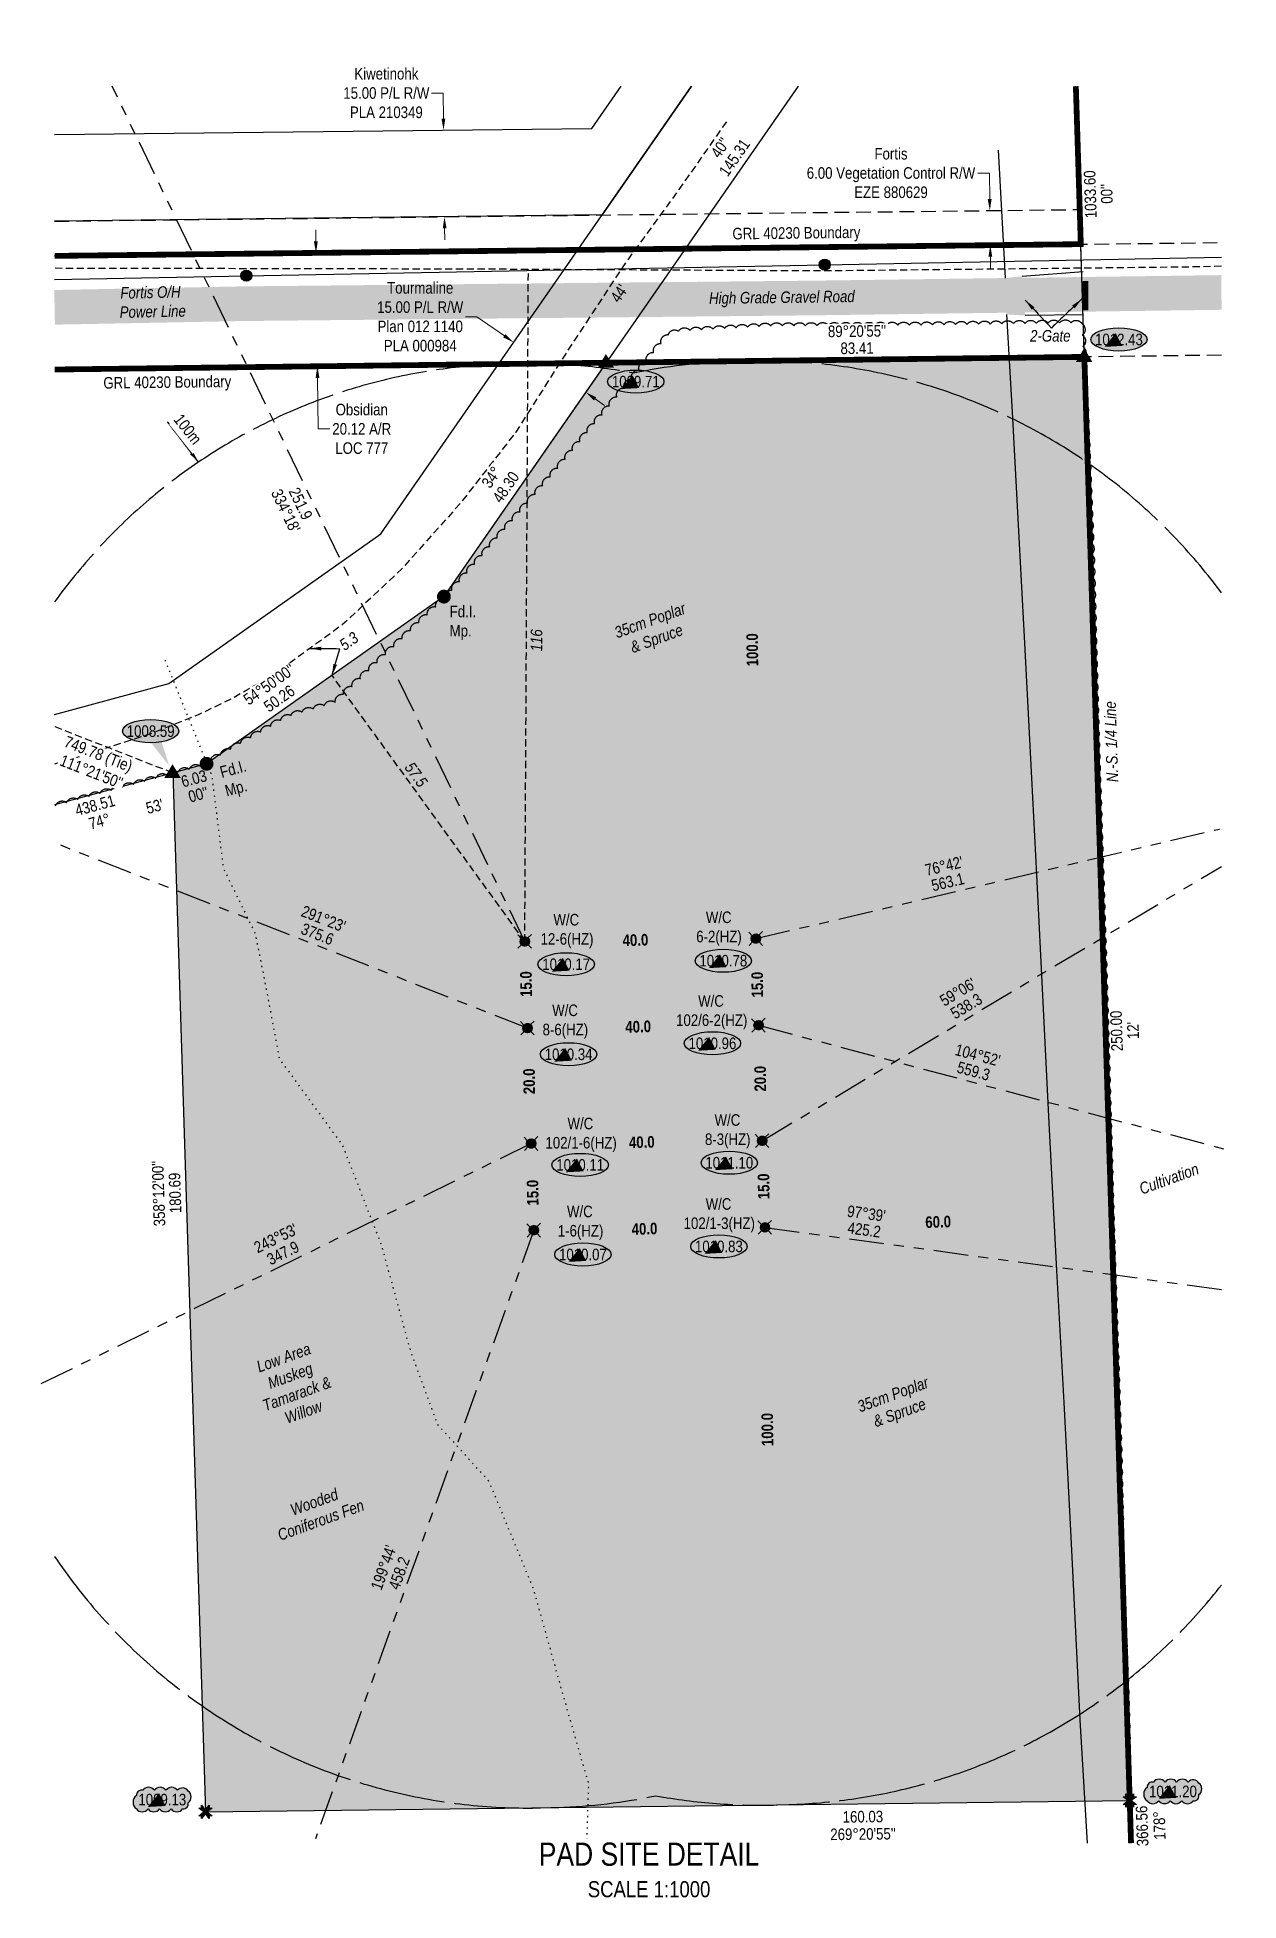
# Model space of a CAD drawing. Extents: x 640289 to 652763, y 5833822 to 5839625.
# Drawn here: x 651723 to 652763, y 5837648 to 5839261 of the extents above; entities that cross this region are included whole.
import ezdxf
from ezdxf.enums import TextEntityAlignment as Align

# ---------------------------------------------------------------- set-up
doc = ezdxf.new("R2010")
doc.units = 0
doc.header["$LTSCALE"] = 5
doc.header["$PDMODE"] = 34
doc.header["$PDSIZE"] = 0.03
for name, pattern in [('0', [1, 1, 0]), ('CENTERLINEX3', [5, 2.5, -1, 0.5, -1]), ('foc-ACCESSROAD', [3.75, 2.5, -1.25]), ('foc-BUFFER', [16.75, 15, -1.75]), ('foc-DRILLPATH', [14.75, 6, -1.75, 1.75, -1.75, 1.75, -1.75]), ('foc-FLOWLINE', [3.75, 2.5, -1.25]), ('foc-QUARTERLINE', [33, 25, -3, 2, -3]), ('foc-TIELINE', [1.875, 1.25, -0.625]), ('foc-TOPO', [1, 0.2, -0.8]), ('UG_PIPE', [1.875, 1.25, -0.625])]:
    doc.linetypes.add(name, pattern=pattern)
doc.layers.get('Defpoints').update_dxf_attribs({"color": 9})
for name, color, linetype in [('AS-FENCE', 48, 'foc-FENCE'), ('AS-PIPE-UG', 44, 'UG_PIPE'), ('AS-POWER', 104, 'foc-POWER'), ('AS-POWER-EXISTING-PP', 72, 'Continuous'), ('AS-POWER-T', 104, 'Continuous'), ('AS-ROADS', 254, 'Continuous'), ('AUX-BUFFER', 7, 'foc-BUFFER'), ('C-AR', 13, 'foc-ACCESSROAD'), ('DETAIL-T', 7, 'Continuous'), ('F-EZE', 190, 'foc-FLOWLINE'), ('F-RW', 190, 'Continuous'), ('L-BD', 7, 'Continuous'), ('L-BD1', 253, 'Continuous'), ('L-MON', 1, 'Continuous'), ('L-MON-T', 1, 'Continuous'), ('L-QSEC', 8, 'foc-QUARTERLINE'), ('L-TIE', 7, 'foc-TIELINE'), ('P-ELEVATION', 7, 'Continuous'), ('P-PDRILLPATH', 12, 'foc-DRILLPATH'), ('P-PROPOSED', 10, 'Continuous'), ('P-PROPOSED-H', 21, 'Continuous'), ('T-BUSH', 110, '0'), ('T-BUSH-T', 110, 'Continuous'), ('T-GENERAL', 48, 'foc-TOPO'), ('T-TIE', 201, 'foc-TIELINE'), ('WETLAND-T', 146, 'Continuous')]:
    doc.layers.add(name, color=color, linetype=linetype)
for name, color, linetype, lineweight in [('AS-GENERAL', 48, 'Continuous', 18), ('C-AR-T', 13, 'Continuous', 9), ('C-RW-T', 13, 'Continuous', 9), ('F-EZE-T', 190, 'Continuous', 9), ('F-RW-T', 190, 'Continuous', 9), ('T-TEXT', 48, 'Continuous', 18), ('T-TIE-T', 201, 'Continuous', 18)]:
    doc.layers.add(name, color=color, linetype=linetype, lineweight=lineweight)
doc.layers.add('AS-TRAPPER BOUNDARY', color=7, linetype='CENTERLINEX3', true_color=0xb85c00, transparency=0.6)
doc.layers.add('AS-TRAPPER-T', color=7, linetype='Continuous', true_color=0xc26100)
doc.styles.add('80', font='ARIALN.TTF', dxfattribs={"height": 10})
doc.styles.add('80CG', font='ARIALN.TTF', dxfattribs={"height": 10})
doc.styles.add('80L', font='ARIALN.TTF', dxfattribs={"height": 10})
doc.styles.add('80LS', font='ARIALNI.TTF', dxfattribs={"height": 10})
doc.styles.add('foc-LtypeFont', font='ARIALN.TTF', dxfattribs={"height": 7.35})
doc.styles.get("Standard").update_dxf_attribs({"font": 'ARIALN.TTF'})
doc.linetypes.add('foc-FENCE', pattern='A,10,-1,["X",foc-LtypeFont,S=0.2,R=0,X=-0.625,Y=-0.75],-1.24', length=12.24)
doc.linetypes.add('foc-POWER', pattern='A,6,-1,["P",foc-LtypeFont,S=0.2,R=0,X=-0.625,Y=-0.75],-1.24,4', length=12.24)
doc.dimstyles.new('CG2011', dxfattribs={"dimscale": 5, "dimtxt": 9, "dimasz": 2, "dimexe": 0.2, "dimexo": 0.0625, "dimgap": 0.5, "dimtad": 0, "dimtih": 1, "dimtoh": 1, "dimzin": 0, "dimdsep": 46, "dimtxsty": '80CG', "dimcen": 0.1, "dimse1": 1, "dimse2": 1, "dimclrd": 256, "dimclrt": 256, "dimaunit": 1, "dimadec": 4, "dimazin": 0, "dimtfac": 0.06, "dimtofl": 0, "dimtmove": 0, "dimatfit": 1, "dimfxl": 0.2, "dimtolj": 1, "dimtzin": 0, "dimlwd": -1, "dimarcsym": 0})
doc.dimstyles.new('Compass 5 000', dxfattribs={"dimscale": 5, "dimtxt": 9, "dimasz": 2, "dimexe": 0.2, "dimexo": 0.0625, "dimgap": 0.5, "dimtad": 0, "dimtih": 1, "dimtoh": 1, "dimzin": 0, "dimdsep": 46, "dimtxsty": '80CG', "dimcen": 0.1, "dimse1": 1, "dimse2": 1, "dimclrd": 256, "dimclrt": 256, "dimaunit": 1, "dimadec": 4, "dimazin": 0, "dimtfac": 0.06, "dimtofl": 0, "dimtmove": 0, "dimatfit": 1, "dimfxl": 0.2, "dimtolj": 1, "dimtzin": 0, "dimlwd": -1, "dimarcsym": 0})

msp = doc.modelspace()

# ---------------------------------------------------------------- texts
at = {"layer": 'AS-POWER-T', "insert": (651791.029, 5839044.278), "char_height": 9.98952, "attachment_point": 1, "rotation": 1.170639, "style": '80L'}
msp.add_mtext_dynamic_manual_height_columns('\\pi4.1608;{\\fArial Narrow|b0|i1|c0|p34;Fortis O/H\\P\\pi0.06889; Power Line}', width=60.27934, gutter_width=49.979, heights=[0], dxfattribs=at)
at = {"layer": 'AS-TRAPPER-T', "color": 52, "true_color": 0xbadd22, "style": '80L'}
for p in [(652325.049, 5839085.646), (651780.65, 5838956.539)]:
    msp.add_text('GRL 40230 Boundary', height=9.99126, rotation=0.701948, dxfattribs=at).set_placement(p)
at = {"layer": 'L-BD', "style": '80L'}
for s, height, rotation, p in [("40''", 9.9971, 55.2554, (652314.42, 5839165.089)), ('145.31', 9.9971, 55.2554, (652326.742, 5839156.542)), ('1033.60', 9.9971, 91.7997, (652634.6, 5839124.688)), ("00''", 9.9971, 91.7997, (652648.839, 5839125.135)), ("44'", 9.9971, 55.2554, (652226.935, 5839038.997)), ('83.41', 9.9971, 0.6612, (652432.79, 5838991.602)), ('6.03', 9.9971, 15.1169, (651859.018, 5838619.121)), ('438.51', 9.9971, 15.1169, (651773.405, 5838596.009)), ("53'", 9.9971, 15.1169, (651824.999, 5838595.182)), ("00''", 9.9971, 15.1169, (651862.733, 5838605.368)), ('74°', 9.9971, 15.1169, (651777.12, 5838582.256)), ("76°42'", 9.9971, 13.2956, (652508.078, 5838543.532)), ('563.1', 9.9971, 13.2956, (652511.355, 5838529.668)), ("291°23'", 9.9971, 338.6169, (651971.086, 5838497.873)), ('375.6', 9.9971, 338.6169, (651965.892, 5838484.608)), ('250.00', 9.9971, 91.7997, (652657.346, 5838400.781)), ("12'", 9.9971, 91.7997, (652671.585, 5838401.229)), ("104°52'", 9.9971, 345.1222, (652537.286, 5838379.852)), ('559.3', 9.9971, 345.1222, (652533.629, 5838366.083)), ("358°12'00''", 9.99711, 91.7997, (651828.346, 5838260.11)), ('180.69', 9.9971, 91.7997, (651842.585, 5838260.558)), ("243°53'", 9.9971, 26.1175, (651929.728, 5838221.391)), ('347.9', 9.9971, 26.1175, (651935.999, 5838208.599)), ("199°44'", 9.9971, 70.2539, (652023.114, 5837936.447)), ('458.2', 9.9971, 70.2539, (652036.522, 5837931.634)), ('366.56', 9.9971, 91.7997, (652679.464, 5837712.795)), ("269°20'55''", 9.99711, 0.6612, (652438.033, 5837705.842)), ('160.03', 9.9971, 0.6612, (652437.86, 5837720.836)), ('178°', 9.9971, 91.7997, (652694.452, 5837713.266))]:
    msp.add_text(s, height=height, rotation=rotation, dxfattribs=at).set_placement(p, align=Align.MIDDLE)
at = {"layer": 'L-BD'}
for s, rotation, p in [("334%%D18'", 295.757894, (651938.546, 5838850.874)), ('251.9', 295.757894, (651951.377, 5838857.065)), ("59%%d06'", 30.908983, (652520.053, 5838434.495)), ('538.3', 30.908983, (652527.371, 5838422.273)), ("97%%d39'", 352.351075, (652440.927, 5838242.817)), ('425.2', 352.351075, (652439.031, 5838228.698))]:
    msp.add_text(s, height=9.9971, rotation=rotation, dxfattribs=at).set_placement(p, align=Align.MIDDLE_CENTER)
at = {"layer": 'L-BD', "color": 3, "char_height": 9.98835, "attachment_point": 5, "style": '80L', "bg_fill": 1, "box_fill_scale": 1, "bg_fill_color": 21, "bg_fill_transparency": 0}
for s, insert, rotation in [('{\\fArial Narrow|b1|i0|c0|p34;100.0}', (652342.212, 5838730.549), 90.701944), ('{\\fArial Narrow|b1|i0|c0|p34;40.0}', (652241.043, 5838479.363), 1.799714), ('{\\fArial Narrow|b1|i0|c0|p34;15.0}', (652146.469, 5838441.291), 90.701944), ('{\\fArial Narrow|b1|i0|c0|p34;15.0}', (652346.525, 5838440.809), 90.701944), ('{\\fArial Narrow|b1|i0|c0|p34;40.0}', (652243.398, 5838404.408), 1.799714), ('{\\fArial Narrow|b1|i0|c0|p34;20.0}', (652149.113, 5838357.162), 90.701944), ('{\\fArial Narrow|b1|i0|c0|p34;20.0}', (652349.084, 5838359.386), 90.701944), ('{\\fArial Narrow|b1|i0|c0|p34;40.0}', (652246.539, 5838304.468), 1.799714), ('{\\fArial Narrow|b1|i0|c0|p34;15.0}', (652352.01, 5838266.258), 90.701944), ('{\\fArial Narrow|b1|i0|c0|p34;15.0}', (652152.141, 5838260.791), 90.701944), ('{\\fArial Narrow|b1|i0|c0|p34;40.0}', (652248.894, 5838229.513), 1.799714), ('{\\fArial Narrow|b1|i0|c0|p34;60.0}', (652503.007, 5838235.499), 1.799714), ('{\\fArial Narrow|b1|i0|c0|p34;100.0}', (652355.268, 5838055.853), 90.701944)]:
    msp.add_mtext_dynamic_manual_height_columns(s, width=21.80666, gutter_width=49.951, heights=[0], dxfattribs=dict(at, insert=insert, rotation=rotation))
at = {"layer": 'L-BD', "char_height": 9.99185, "attachment_point": 4, "style": '80L', "bg_fill": 1, "box_fill_scale": 1.15, "bg_fill_color": 21, "bg_fill_transparency": 0}
for s, width, insert in [('\\pi11.79;W/C \\P\\pi0.6699;12-6(HZ)', 45.19899, (652158.291, 5838487.205)), ('\\pi8.6059;W/C \\P\\pi0.26004;6-2(HZ)', 38.83126, (652293.389, 5838489.275)), ('\\pi8.6059;W/C \\P\\pi0.2839;8-6(HZ)', 38.83126, (652160.414, 5838408.794)), ('\\pi19.749;W/C \\P\\pi0.6722;102/6-2(HZ)', 61.1183, (652275.555, 5838416.878)), ('\\pi19.749;W/C \\P\\pi0.6722;102/1-6(HZ)', 61.1183, (652162.536, 5838310.834)), ('\\pi8.6059;W/C \\P\\pi0.2839;8-3(HZ)', 38.83126, (652300.934, 5838313.878)), ('\\pi8.6059;W/C \\P\\pi0.66898;1-6(HZ)', 38.83126, (652173.21, 5838234.698)), ('\\pi19.749;W/C \\P\\pi0.6722;102/1-3(HZ)', 61.1183, (652282.086, 5838241.205))]:
    msp.add_mtext_dynamic_manual_height_columns(s, width=width, gutter_width=49.951, heights=[0], dxfattribs=dict(at, insert=insert))
at = {"layer": 'L-BD1', "insert": (652647.805, 5838650.868), "char_height": 9.99711, "width": 110.96055, "attachment_point": 2, "rotation": 91.799722, "style": '80L'}
msp.add_mtext('{\\fArial Narrow|b0|i1|c0|p34;N.-S. 1/4 Line}', dxfattribs=at)
at = {"layer": 'L-MON-T', "insert": (652080.257, 5838768.739), "char_height": 9.9942, "attachment_point": 1, "style": '80L'}
msp.add_mtext_dynamic_manual_height_columns('Fd.I. Mp.', width=22.03771, gutter_width=50, heights=[0], dxfattribs=at)
at = {"layer": 'L-MON-T', "insert": (651880.478, 5838629.3), "char_height": 9.9942, "attachment_point": 1, "rotation": 15.116944, "style": '80L'}
msp.add_mtext_dynamic_manual_height_columns('Fd.I. Mp.', width=22.03771, gutter_width=50, heights=[0], dxfattribs=at)
at = {"layer": 'T-BUSH-T', "char_height": 9.99711, "attachment_point": 2, "rotation": 20, "style": '80LS'}
for s, insert, width in [('35cm Poplar & Spruce', (652251.958, 5838760.738), 65.38806), ('{\\C48;Low Area\\PMuskeg}\\PTamarack &\\PWillow', (651934.858, 5838122.801), 61.6579), ('35cm Poplar & Spruce', (652462.152, 5838090.956), 65.38806)]:
    msp.add_mtext(s, dxfattribs=dict(at, insert=insert, width=width))
at = {"layer": 'T-TEXT', "style": '80LS'}
msp.add_text('Cultivation', height=10, rotation=20, dxfattribs=at).set_placement((652702.743, 5838272.887), align=Align.MIDDLE_CENTER)
at = {"layer": 'T-TEXT', "insert": (652367.683, 5839040.661), "char_height": 9.99711, "width": 126.70049, "attachment_point": 2, "rotation": 0.775964, "style": '80LS'}
msp.add_mtext('High Grade Gravel Road', dxfattribs=at)
at = {"layer": 'T-TEXT', "insert": (652600.077, 5839007.258), "char_height": 9.99065, "width": 24.63355, "attachment_point": 2, "style": '80L'}
msp.add_mtext('{\\fArial Narrow|b0|i1|c0|p34;2-Gate}', dxfattribs=at)
at = {"layer": 'T-TIE-T', "char_height": 9.9849, "width": 12.83639, "attachment_point": 2, "style": '80L'}
for s, insert, rotation in [('{\\fArial Narrow|b0|i1|c0|p34;5.3}', (651990.136, 5838742.13), 35.166667), ('{\\fArial Narrow|b0|i1|c0|p34;116}', (652150.389, 5838738.827), 89.694738), ('{\\fArial Narrow|b0|i1|c0|p34;57.5}', (652055.343, 5838625.518), 305.934219)]:
    msp.add_mtext(s, dxfattribs=dict(at, insert=insert, rotation=rotation))
at = {"layer": 'WETLAND-T', "insert": (651961.325, 5837997.9), "char_height": 9.99464, "width": 78.10037, "attachment_point": 2, "rotation": 20, "style": '80LS'}
msp.add_mtext('Wooded Coniferous Fen', dxfattribs=at)

# ---------------------------------------------------------------- blocks, each defined once
blk = doc.blocks.new('WC')
at = {"layer": 'L-MON'}
h = blk.add_hatch(color=255, dxfattribs=at)
h.dxf.hatch_style = 1
edge = h.paths.add_edge_path()
edge.add_arc((0, 0), 0.9, 0, 360)
at = {"layer": 'L-MON', "color": 240, "flags": 128}
for points in [[(-0.62, 0.5), (-1.23, 1.12)], [(0.52, 0.61), (1.13, 1.21)], [(-1.18, -1.18), (-0.56, -0.57)], [(1.16, -1.18), (0.56, -0.57)]]:
    blk.add_lwpolyline(points, dxfattribs=at)
at = {"layer": 'L-MON', "color": 240}
for radius in [0.8, 0.373]:
    blk.add_circle((0, 0), radius, dxfattribs=at)
blk = doc.blocks.new('*D62')
at = {"layer": 'Defpoints', "color": 0, "transparency": 16777216}
for p in [(652168.5, 5839043.7), (652230.7, 5839000.5), (652135.8, 5838996.5)]:
    blk.add_point(p, dxfattribs=at)
at = {"layer": 'F-RW-T', "transparency": 16777216}
for p, q in [((652103.9, 5839018.7), (652093.9, 5839018.7)), ((652127.6, 5839002.2), (652103.9, 5839018.7)), ((652206.2, 5838947.7), (652214.4, 5838942))]:
    blk.add_line(p, q, dxfattribs=at)
for points in [[(652128.5, 5839003.6), (652126.6, 5839000.9), (652135.8, 5838996.5)], [(652207.1, 5838949.1), (652205.2, 5838946.3), (652198, 5838953.4)]]:
    blk.add_solid(points, dxfattribs=at)
at = {"layer": 'F-RW-T', "transparency": 16777216, "insert": (652054.8, 5839018.7), "char_height": 10, "attachment_point": 5, "style": '80CG'}
blk.add_mtext('\\A1;Tourmaline\\P15.00 P/L R/W\\PPlan 012 1140\\PPLA 000984', dxfattribs=at)
blk = doc.blocks.new('*D63')
at = {"layer": 'Defpoints', "color": 0, "transparency": 16777216}
for p in [(652518.6, 5839110.3), (652547.7, 5839110.6), (652518.9, 5839080.3)]:
    blk.add_point(p, dxfattribs=at)
at = {"layer": 'F-EZE-T', "transparency": 16777216}
for p, q in [((652547.3, 5839143.1), (652537.3, 5839143.1)), ((652547.6, 5839120.6), (652547.3, 5839143.1)), ((652548.2, 5839070.7), (652548.3, 5839060.7))]:
    blk.add_line(p, q, dxfattribs=at)
for points in [[(652549.3, 5839120.7), (652545.9, 5839120.6), (652547.7, 5839110.6)], [(652549.8, 5839070.7), (652546.5, 5839070.6), (652548.1, 5839080.7)]]:
    blk.add_solid(points, dxfattribs=at)
at = {"layer": 'F-EZE-T', "transparency": 16777216, "insert": (652462.2, 5839143.1), "char_height": 10, "attachment_point": 5, "style": '80CG'}
blk.add_mtext('\\A1;Fortis\\P6.00 Vegetation Control R/W\\PEZE 880629', dxfattribs=at)
blk = doc.blocks.new('*D64')
at = {"layer": 'Defpoints', "color": 0, "transparency": 16777216}
for p in [(651954.5, 5839178.9), (651955.3, 5839103.9), (652075.8, 5839105.3)]:
    blk.add_point(p, dxfattribs=at)
at = {"layer": 'F-RW-T', "transparency": 16777216}
for p, q in [((652074.6, 5839212.3), (652064.6, 5839212.3)), ((652074.9, 5839190.2), (652074.6, 5839212.3)), ((652075.9, 5839095.3), (652076.1, 5839085.3))]:
    blk.add_line(p, q, dxfattribs=at)
for points in [[(652076.5, 5839190.3), (652073.2, 5839190.2), (652075, 5839180.2)], [(652077.6, 5839095.3), (652074.3, 5839095.2), (652075.8, 5839105.3)]]:
    blk.add_solid(points, dxfattribs=at)
at = {"layer": 'F-RW-T', "transparency": 16777216, "insert": (652025.5, 5839212.3), "char_height": 10, "attachment_point": 5, "style": '80CG'}
blk.add_mtext('\\A1;Kiwetinohk\\P15.00 P/L R/W\\PPLA 210349', dxfattribs=at)
blk = doc.blocks.new('*D65')
at = {"layer": 'C-AR-T', "transparency": 16777216}
for p, q in [((651964.5, 5839084), (651964.4, 5839094)), ((651965.9, 5838965.9), (651966.5, 5838921.7)), ((651966.5, 5838921.7), (651976.5, 5838921.7))]:
    blk.add_line(p, q, dxfattribs=at)
for points in [[(651966.2, 5839084), (651962.8, 5839084), (651964.6, 5839074)], [(651967.6, 5838965.9), (651964.3, 5838965.9), (651965.8, 5838975.9)]]:
    blk.add_solid(points, dxfattribs=at)
at = {"layer": 'Defpoints', "color": 0, "transparency": 16777216}
for p in [(651989.5, 5839074.3), (651965.8, 5838975.9), (651990.7, 5838976.2)]:
    blk.add_point(p, dxfattribs=at)
at = {"layer": 'C-AR-T', "transparency": 16777216, "insert": (652004.2, 5838921.7), "char_height": 10, "attachment_point": 5, "style": '80CG'}
blk.add_mtext('\\A1;Obsidian\\P20.12 A/R\\PLOC 777', dxfattribs=at)
blk = doc.blocks.new('TRIA')
blk.add_hatch(color=255).paths.add_polyline_path([(-0.04, 1.52), (-1.47, -0.87), (1.39, -0.87)])
blk = doc.blocks.new('TRIAA')
blk.add_blockref('TRIA', (0, 0))
blk = doc.blocks.new('TRIB')
at = {"color": 1}
blk.add_lwpolyline([(-1.12, -0.67), (-0.04, 1.13), (1.04, -0.67)], close=True, dxfattribs=at)
blk = doc.blocks.new('TRIBB')
blk.add_blockref('TRIB', (0, 0))
blk = doc.blocks.new('TRICC')
for name in ['TRIAA', 'TRIBB']:
    blk.add_blockref(name, (0, 0))
blk = doc.blocks.new('plspike')
blk.add_blockref('TRICC', (0, 0))
blk = doc.blocks.new('fdia')
at = {"color": 255, "const_width": 1}
blk.add_lwpolyline([(-0.5, 0, 1), (0.5, 0, 1)], format="xyb", close=True, dxfattribs=at)
blk = doc.blocks.new('Fdiaa')
blk.add_blockref('fdia', (0, 0))
blk = doc.blocks.new('fdib')
at = {"color": 1, "const_width": 1.6}
blk.add_lwpolyline([(-0.4, 0, 1), (0.4, 0, 1)], format="xyb", close=True, dxfattribs=at)
at = {"color": 1}
blk.add_circle((0, 0), 0.8, dxfattribs=at)
blk = doc.blocks.new('Fdibb')
blk.add_blockref('fdib', (0, 0))
blk = doc.blocks.new('fdicc')
for name in ['Fdibb', 'Fdiaa']:
    blk.add_blockref(name, (0, 0))
blk = doc.blocks.new('FDI')
blk.add_blockref('fdicc', (0, 0))
blk = doc.blocks.new('POWERPOLE')
h = blk.add_hatch(color=255)
edge = h.paths.add_edge_path()
edge.add_arc((0, 0), 0.96, 0, 360)
at = {"linetype": 'Continuous'}
for p, q in [((0.68, -0.68), (-0.68, 0.68)), ((-0.68, -0.68), (0.68, 0.68))]:
    blk.add_line(p, q, dxfattribs=at)
blk.add_circle((0, 0), 0.96, dxfattribs=at)
blk = doc.blocks.new('we')
at = {"layer": 'P-ELEVATION'}
h = blk.add_hatch(color=111, dxfattribs=at)
h.dxf.hatch_style = 1
edge = h.paths.add_edge_path()
edge.add_ellipse((0, 0), major_axis=(-24.4, 0), ratio=0.410256, start_angle=0, end_angle=360)
at = {"layer": 'P-ELEVATION', "color": 7, "flags": 128}
blk.add_lwpolyline([(0, 0, 12.5, 0, 0), (-12.4, -6.4, 0, 0, 0)], format="xyseb", dxfattribs=at)
at = {"layer": 'P-ELEVATION', "color": 7}
blk.add_ellipse((0, 0), major_axis=(-24.4, 0), ratio=0.410256, dxfattribs=at)
at = {"layer": 'P-ELEVATION', "style": '80'}
blk.add_attdef('ELEVATION', text='', height=10, dxfattribs=at).set_placement((0, 0), align=Align.MIDDLE_CENTER)
blk = doc.blocks.new('*U74')
at = {"layer": 'P-ELEVATION'}
h = blk.add_hatch(color=111, dxfattribs=at)
h.dxf.hatch_style = 1
edge = h.paths.add_edge_path()
edge.add_ellipse((0, 0), major_axis=(-24.4, 0), ratio=0.410256, start_angle=0, end_angle=360)
at = {"layer": 'P-ELEVATION', "color": 7, "flags": 128}
blk.add_lwpolyline([(0, 0, 12.5, 0, 0), (16, -29.8, 0, 0, 0)], format="xyseb", dxfattribs=at)
at = {"layer": 'P-ELEVATION', "color": 7}
blk.add_ellipse((0, 0), major_axis=(-24.4, 0), ratio=0.410256, dxfattribs=at)
at = {"layer": 'P-ELEVATION', "style": '80'}
blk.add_attdef('ELEVATION', text='', height=10, dxfattribs=at).set_placement((0, 0), align=Align.MIDDLE_CENTER)
blk = doc.blocks.new('TEMP')
h = blk.add_hatch(color=255)
h.dxf.hatch_style = 1
h.paths.add_polyline_path([(0, 0.25), (-0.67, 1.15), (-0.67, 0.67), (-1.15, 0.67), (-0.25, 0), (-1.15, -0.67), (-0.67, -0.67), (-0.67, -1.15), (0, -0.25), (0.67, -1.15), (0.67, -0.67), (1.15, -0.67), (0.25, 0), (1.15, 0.67), (0.67, 0.67), (0.67, 1.15)])
h.paths.add_polyline_path([(0.57, 0.85), (0.57, 0.57), (0.85, 0.57), (0.08, 0), (0.85, -0.57), (0.57, -0.57), (0.57, -0.85), (0, -0.08), (-0.57, -0.85), (-0.57, -0.57), (-0.85, -0.57), (-0.08, 0), (-0.85, 0.57), (-0.57, 0.57), (-0.57, 0.85), (0, 0.08)], flags=16)
h = blk.add_hatch(color=1)
h.dxf.hatch_style = 1
h.paths.add_polyline_path([(0, 0.08), (-0.57, 0.85), (-0.57, 0.57), (-0.85, 0.57), (-0.08, 0), (-0.85, -0.57), (-0.57, -0.57), (-0.57, -0.85), (0, -0.08), (0.57, -0.85), (0.57, -0.57), (0.85, -0.57), (0.08, 0), (0.85, 0.57), (0.57, 0.57), (0.57, 0.85)])
at = {"color": 1}
for p, q in [((-0.08, 0), (0.08, 0)), ((0, 0.08), (0, -0.08))]:
    blk.add_line(p, q, dxfattribs=at)
at = {"color": 255, "flags": 128}
blk.add_lwpolyline([(-0.25, 0), (-1.15, 0.67), (-0.67, 0.67), (-0.67, 1.15), (0, 0.25), (0.67, 1.15), (0.67, 0.67), (1.15, 0.67), (0.25, 0), (1.15, -0.67), (0.67, -0.67), (0.67, -1.15), (0, -0.25), (-0.67, -1.15), (-0.67, -0.67), (-1.15, -0.67)], close=True, dxfattribs=at)
at = {"color": 1, "flags": 128}
blk.add_lwpolyline([(-0.08, 0), (-0.85, 0.57), (-0.57, 0.57), (-0.57, 0.85), (0, 0.08), (0.57, 0.85), (0.57, 0.57), (0.85, 0.57), (0.08, 0), (0.85, -0.57), (0.57, -0.57), (0.57, -0.85), (0, -0.08), (-0.57, -0.85), (-0.57, -0.57), (-0.85, -0.57)], close=True, dxfattribs=at)
blk = doc.blocks.new('wa')
at = {"layer": 'P-ELEVATION'}
h = blk.add_hatch(color=111, dxfattribs=at)
h.dxf.hatch_style = 1
edge = h.paths.add_edge_path()
edge.add_arc((-17.4, -4.5), 6.1, 215, 325)
edge.add_arc((-7.4, -4.5), 6.1, 215, 325)
edge.add_arc((2.6, -4.5), 6.1, 215, 325)
edge.add_arc((12.7, -4.5), 6.1, 215, 325)
edge.add_arc((18.1, -3.7), 4.32, 263.4336, 373.4336)
edge.add_arc((18.8, 2.3), 6.1, 305, 415)
edge.add_arc((17.5, 4.4), 5.69, 30.6955, 140.6955)
edge.add_arc((8.1, 4.5), 6.1, 35, 145)
edge.add_arc((-1.9, 4.5), 6.1, 35, 145)
edge.add_arc((-11.9, 4.5), 6.1, 35, 145)
edge.add_arc((-18, 3.8), 4.33, 75.4261, 185.4261)
edge.add_arc((-18.4, -2.3), 6.96, 125, 235)
at = {"color": 240, "flags": 128}
blk.add_lwpolyline([(-22.4, -8, 0.520567), (-12.3, -8, 0.520567), (-2.4, -8, 0.520567), (7.6, -8, 0.520567), (17.6, -8, 0.520567), (22.4, -2.7, 0.520567), (22.4, 7.3, 0.520567), (13.1, 8, 0.520567), (3.1, 8, 0.520567), (-6.9, 8, 0.520567), (-16.9, 8, 0.520567), (-22.4, 3.4, 0.520567)], format="xyb", close=True, dxfattribs=at)
at = {"layer": 'P-ELEVATION', "color": 240, "flags": 128}
blk.add_lwpolyline([(0, 0, 12.5, 0, 0), (-12.4, -6.4, 0, 0, 0)], format="xyseb", dxfattribs=at)
at = {"layer": 'P-ELEVATION', "color": 240, "style": '80'}
blk.add_attdef('ELEVATION', text='', height=10, dxfattribs=at).set_placement((0, 0), align=Align.MIDDLE_CENTER)

# ---------------------------------------------------------------- dimensions: what is measured, and where the dimension line sits
at = {"layer": 'C-AR-T'}
dim = msp.add_linear_dim(base=(651965.81, 5838975.884), p1=(651989.458, 5839074.29), p2=(651990.66, 5838976.188), angle=270.701948, text='Obsidian\\P20.12 A/R\\PLOC 777', dimstyle='Compass 5 000', dxfattribs=at)
dim.commit()
dim.dimension.update_dxf_attribs({"geometry": '*D65', "text_midpoint": (652004.209, 5838921.709), "dimtype": 161})
at = {"layer": 'F-EZE-T'}
dim = msp.add_linear_dim(base=(652547.718, 5839110.648), p1=(652518.946, 5839080.327), p2=(652518.604, 5839110.316), angle=90.653237, text='Fortis\\P6.00 Vegetation Control R/W\\PEZE 880629', dimstyle='Compass 5 000', dxfattribs=at)
dim.commit()
dim.dimension.update_dxf_attribs({"geometry": '*D63', "text_midpoint": (652462.191, 5839143.13), "dimtype": 161})
at = {"layer": 'F-RW-T'}
for base, p1, p2, angle, text, picture, middle in [((652075.824, 5839105.268), (651954.48, 5839178.868), (651955.335, 5839103.894), 270.653237, 'Kiwetinohk\\P15.00 P/L R/W\\PPLA 210349', '*D64', (652025.518, 5839212.284)), ((652135.785, 5838996.533), (652230.66, 5839000.523), (652168.476, 5839043.659), 145.251484, 'Tourmaline\\P15.00 P/L R/W\\PPlan 012 1140\\PPLA 000984', '*D62', (652054.79, 5839018.668))]:
    dim = msp.add_linear_dim(base=base, p1=p1, p2=p2, angle=angle, text=text, dimstyle='Compass 5 000', dxfattribs=at)
    dim.commit()
    dim.dimension.update_dxf_attribs({"geometry": picture, "text_midpoint": middle, "dimtype": 161})

# ---------------------------------------------------------------- hatches: boundary and pattern name
at = {"layer": 'AS-GENERAL'}
h = msp.add_hatch(color=256, dxfattribs=at)
h.dxf.hatch_style = 1
h.paths.add_polyline_path([(652562.222, 5839020.828), (652560.875, 5839052.146), (652575.829, 5839053.782), (652578.208, 5839019.799)])
at = {"layer": 'P-PROPOSED-H'}
h = msp.add_hatch(color=256, dxfattribs=at)
h.dxf.hatch_style = 1
h.paths.add_polyline_path([(651868.916, 5837724.964), (652668.772, 5837734.764), (652629.519, 5838984.016), (652215.689, 5838978.946), (652075.298, 5838776.6), (651869.926, 5838631.902), (651840.667, 5838624.003)])

# ---------------------------------------------------------------- linework, layer by layer
at = {"layer": 'AS-FENCE'}
msp.add_line((652669.927, 5837698.005), (652622.159, 5839218.247), dxfattribs=at)
at = {"layer": 'AS-FENCE', "flags": 128}
for points in [[(652554.861, 5839163.01), (652557.684, 5839110.448), (652560.855, 5839052.156)], [(652575.814, 5839053.857), (652628.54, 5839057.769)], [(652562.087, 5839020.698), (652567.048, 5838936.147), (652572.362, 5838838.647), (652577.371, 5838741.787), (652582.124, 5838652.887), (652587.977, 5838535.768), (652593.691, 5838425.528), (652598.576, 5838326.693), (652605.365, 5838193.42), (652611.677, 5838079.226), (652617.779, 5837962.897), (652625.607, 5837804.544), (652631.856, 5837698.005)], [(652628.682, 5839020.525), (652578.248, 5839019.799)]]:
    msp.add_lwpolyline(points, dxfattribs=at)
at = {"layer": 'AS-GENERAL', "const_width": 4.998, "flags": 128}
msp.add_lwpolyline([(652630.404, 5839024.356), (652630.466, 5839049.641)], dxfattribs=at)
at = {"layer": 'AS-PIPE-UG', "flags": 128}
for points in [[(652319.737, 5839187.538), (652278.664, 5839128.774), (652231.191, 5839063.661), (652177.186, 5838981.449), (652137.506, 5838918.877), (652089.525, 5838857.378), (652039.101, 5838800.838), (651987.686, 5838752.327), (651927.963, 5838709.041), (651892.203, 5838688.455), (651862.514, 5838674.149), (651822.745, 5838658.251), (651767.589, 5838640.477), (651738.408, 5838631.695)], [(652748.116, 5839062.428), (652723.411, 5839061.817), (652551.34, 5839059.894), (652400.023, 5839058.352), (652101.156, 5839059.944), (651894.248, 5839060.357), (651738.408, 5839060.662)]]:
    msp.add_lwpolyline(points, dxfattribs=at)
at = {"layer": 'AS-POWER', "flags": 128}
msp.add_lwpolyline([(651738.408, 5839050.885), (651904.268, 5839054.274), (652404.874, 5839063.795), (652748.116, 5839070.257)], dxfattribs=at)
at = {"layer": 'AS-ROADS', "const_width": 29.991, "flags": 128}
msp.add_lwpolyline([(652748.116, 5839039.77), (652394.505, 5839034.978), (651901.015, 5839030.037), (651738.408, 5839026.906)], dxfattribs=at)
at = {"layer": 'AS-TRAPPER BOUNDARY', "color": 52, "true_color": 0xbadd22, "const_width": 4.999, "flags": 128}
for points in [[(652622.159, 5839218.247), (652626.454, 5839081.553), (651738.408, 5839071.428)], [(651738.408, 5838973.098), (652629.519, 5838984.016), (652669.927, 5837698.005)]]:
    msp.add_lwpolyline(points, dxfattribs=at)
at = {"layer": 'AUX-BUFFER', "color": 251, "linetype": 'foc-BUFFER', "flags": 128}
for points in [[(652748.116, 5838779.862, 0.24627355), (652334.572, 5838980.406), (652324.579, 5838980.092, 0.04327431), (652239.675, 5838970.035, 0.05338184), (652134.608, 5838977.956), (652124.616, 5838977.642, 0.23306224), (651738.408, 5838771.961, 0.23306224)], [(651738.408, 5837945.96, 0.25735644), (652163.863, 5837728.574), (652173.855, 5837728.888, 0.04327431), (652258.76, 5837738.945, 0.05338184), (652363.827, 5837731.024), (652373.819, 5837731.338, 0.22251377), (652748.116, 5837921.141)]]:
    msp.add_lwpolyline(points, format="xyb", dxfattribs=at)
at = {"layer": 'C-AR', "flags": 128}
for points in [[(651738.408, 5839071.428), (652626.454, 5839081.553), (652748.116, 5839082.94)], [(652748.116, 5838985.469), (652629.519, 5838984.016), (651738.408, 5838973.098)]]:
    msp.add_lwpolyline(points, dxfattribs=at)
at = {"layer": 'F-EZE', "flags": 128}
msp.add_lwpolyline([(651738.408, 5839101.421), (652625.512, 5839111.535), (652626.454, 5839081.553), (651738.408, 5839071.428)], dxfattribs=at)
at = {"layer": 'F-RW'}
for points in [[(652381.722, 5839218.247), (652075.298, 5838776.6), (651869.926, 5838631.902), (651738.408, 5838596.397)], [(651738.408, 5838674.701), (651837.149, 5838701.367), (652020.817, 5838830.798), (652289.585, 5839218.247)], [(652289.585, 5839218.247), (652212.292, 5839106.824), (651738.408, 5839101.421)], [(651738.408, 5839176.404), (652203.402, 5839181.706), (652228.75, 5839218.247)]]:
    msp.add_lwpolyline(points, dxfattribs=at)
at = {"layer": 'L-QSEC'}
msp.add_line((652669.927, 5837698.005), (652622.159, 5839218.247), dxfattribs=at)
at = {"layer": 'L-TIE'}
msp.add_line((651840.667, 5838624.003), (651738.408, 5838664.019), dxfattribs=at)
at = {"layer": 'P-PDRILLPATH', "flags": 128}
for points in [[(652145.31, 5838478.19), (651788.223, 5839218.247)], [(652345.274, 5838480.64), (652746.568, 5838575.47)], [(652147.665, 5838403.235), (651737.375, 5838563.886)], [(652350.769, 5838305.745), (652748.116, 5838543.012)], [(652347.629, 5838405.685), (652749.802, 5838298.841)], [(652150.805, 5838303.295), (651724.869, 5838094.467)], [(652153.161, 5838228.34), (651964.146, 5837701.776)], [(652353.124, 5838230.79), (652748.116, 5838177.077)]]:
    msp.add_lwpolyline(points, dxfattribs=at)
at = {"layer": 'P-PROPOSED', "flags": 128}
msp.add_lwpolyline([(651868.916, 5837724.964), (652668.772, 5837734.764), (652629.519, 5838984.016), (652215.689, 5838978.946), (652075.298, 5838776.6), (651869.926, 5838631.902), (651840.667, 5838624.003)], close=True, dxfattribs=at)
at = {"layer": 'T-BUSH', "flags": 128}
msp.add_lwpolyline([(651739.203, 5838595.687, -0.52056705), (651748.843, 5838598.336, -0.52056705), (651758.482, 5838600.984, -0.52056705), (651768.122, 5838603.633, -0.52056705), (651777.762, 5838606.282, -0.52056705), (651787.403, 5838608.927, -0.52056705), (651797.052, 5838611.541, -0.52056705), (651806.702, 5838614.154, -0.52056705), (651816.351, 5838616.768, -0.52056705), (651826.001, 5838619.381, -0.52056705), (651835.65, 5838621.995, -0.52056705), (651845.3, 5838624.608, -0.52056705), (651854.949, 5838627.222, -0.52056705), (651864.599, 5838629.835, -0.52056705), (651873.389, 5838634.518, -0.52056705), (651882.051, 5838639.509, -0.52056705), (651890.713, 5838644.499, -0.52056705), (651899.376, 5838649.49, -0.52056705), (651908.038, 5838654.48, -0.52056705), (651916.701, 5838659.471, -0.52056705), (651925.363, 5838664.461, -0.52056705), (651934.025, 5838669.452, -0.52056705), (651942.967, 5838673.788, -0.52056705), (651952.565, 5838676.584, -0.52056705), (651962.163, 5838679.38, -0.52056705), (651971.761, 5838682.176, -0.52056705), (651981.284, 5838685.103, -0.52056705), (651988.527, 5838691.994, -0.52056705), (651995.77, 5838698.884, -0.52056705), (652003.013, 5838705.774, -0.52056705), (652010.257, 5838712.665, -0.52056705), (652017.5, 5838719.555, -0.52056705), (652024.743, 5838726.446, -0.52056705), (652031.986, 5838733.336, -0.52056705), (652039.23, 5838740.227, -0.52056705), (652046.473, 5838747.117, -0.52056705), (652053.716, 5838754.007, -0.52056705), (652060.959, 5838760.898, -0.52056705), (652068.202, 5838767.788, -0.52056705), (652075.446, 5838774.679, -0.52056705), (652082.194, 5838782.042, -0.52056705), (652088.746, 5838789.593, -0.52056705), (652095.298, 5838797.143, -0.52056705), (652101.85, 5838804.694, -0.52056705), (652108.403, 5838812.244, -0.52056705), (652114.955, 5838819.795, -0.52056705), (652121.507, 5838827.345, -0.52056705), (652128.059, 5838834.896, -0.52056705), (652134.612, 5838842.446, -0.52056705), (652141.164, 5838849.997, -0.52056705), (652147.716, 5838857.547, -0.52056705), (652154.268, 5838865.098, -0.52056705), (652160.821, 5838872.648, -0.52056705), (652167.373, 5838880.199, -0.52056705), (652173.83, 5838887.83, -0.52056705), (652180.212, 5838895.525, -0.52056705), (652186.595, 5838903.219, -0.52056705), (652192.977, 5838910.914, -0.52056705), (652199.36, 5838918.608, -0.52056705), (652205.742, 5838926.303, -0.52056705), (652212.125, 5838933.997, -0.52056705), (652218.508, 5838941.692, -0.52056705), (652224.89, 5838949.386, -0.52056705), (652231.273, 5838957.081, -0.52056705), (652237.655, 5838964.775, -0.52056705), (652244.038, 5838972.47, -0.52056705), (652250.421, 5838980.164, -0.52056705), (652256.803, 5838987.859, -0.52056705), (652263.186, 5838995.553, -0.52056705), (652269.568, 5839003.248, -0.52056705), (652278.296, 5839006.303, -0.52056705), (652288.277, 5839006.881, -0.52056705), (652298.257, 5839007.459, -0.52056705), (652308.237, 5839008.036, -0.52056705), (652318.218, 5839008.614, -0.52056705), (652328.198, 5839009.192, -0.52056705), (652338.179, 5839009.77, -0.52056705), (652348.159, 5839010.348, -0.52056705), (652358.142, 5839010.837, -0.52056705), (652368.139, 5839010.894, -0.52056705), (652378.136, 5839010.95, -0.52056705), (652388.133, 5839011.007, -0.52056705), (652398.13, 5839011.063, -0.52056705), (652408.127, 5839011.12, -0.52056705), (652418.124, 5839011.177, -0.52056705), (652428.121, 5839011.233, -0.52056705), (652438.118, 5839011.29, -0.52056705), (652448.115, 5839011.346, -0.52056705), (652458.112, 5839011.403, -0.52056705), (652468.109, 5839011.46, -0.52056705), (652478.106, 5839011.516, -0.52056705), (652488.102, 5839011.594, -0.52056705), (652498.098, 5839011.742, -0.52056705), (652508.094, 5839011.89, -0.52056705), (652518.09, 5839012.038, -0.52056705), (652528.086, 5839012.186, -0.52056705), (652538.082, 5839012.334, -0.52056705), (652548.078, 5839012.482, -0.52056705), (652558.074, 5839012.63, -0.52056705), (652568.07, 5839012.778, -0.52056705), (652578.066, 5839012.926, -0.52056705), (652588.062, 5839013.073, -0.52056705), (652598.058, 5839013.221, -0.52056705), (652608.054, 5839013.369, -0.52056705), (652618.051, 5839013.517, -0.52056705), (652627.329, 5839012.906, -0.52056705), (652627.739, 5839002.917, -0.52056705), (652628.15, 5838992.929, -0.52056705), (652628.561, 5838982.94, -0.52056705), (652628.972, 5838972.951, -0.52056705), (652629.383, 5838962.963, -0.52056705), (652629.794, 5838952.974, -0.52056705), (652630.204, 5838942.985, -0.52056705), (652630.615, 5838932.997, -0.52056705), (652631.026, 5838923.008, -0.52056705), (652631.437, 5838913.019, -0.52056705), (652631.848, 5838903.031, -0.52056705), (652632.258, 5838893.042, -0.52056705), (652632.669, 5838883.053, -0.52056705), (652633.08, 5838873.065, -0.52056705), (652633.491, 5838863.076, -0.52056705), (652633.902, 5838853.087, -0.52056705), (652634.313, 5838843.099, -0.52056705), (652634.723, 5838833.11, -0.52056705), (652635.134, 5838823.121, -0.52056705), (652635.545, 5838813.133, -0.52056705), (652635.825, 5838803.139, -0.52056705), (652636.093, 5838793.146, -0.52056705), (652636.362, 5838783.152, -0.52056705), (652636.631, 5838773.159, -0.52056705), (652636.899, 5838763.165, -0.52056705), (652637.168, 5838753.172, -0.52056705), (652637.437, 5838743.178, -0.52056705), (652637.705, 5838733.185, -0.52056705), (652637.974, 5838723.191, -0.52056705), (652638.243, 5838713.198, -0.52056705), (652638.511, 5838703.204, -0.52056705), (652638.78, 5838693.211, -0.52056705), (652639.048, 5838683.217, -0.52056705), (652639.317, 5838673.224, -0.52056705), (652639.586, 5838663.23, -0.52056705), (652639.871, 5838653.237, -0.52056705), (652640.202, 5838643.246, -0.52056705), (652640.533, 5838633.254, -0.52056705), (652640.865, 5838623.263, -0.52056705), (652641.196, 5838613.271, -0.52056705), (652641.527, 5838603.279, -0.52056705), (652641.858, 5838593.288, -0.52056705), (652642.189, 5838583.296, -0.52056705), (652642.521, 5838573.304, -0.52056705), (652642.852, 5838563.313, -0.52056705), (652643.183, 5838553.321, -0.52056705), (652643.514, 5838543.33, -0.52056705), (652643.845, 5838533.338, -0.52056705), (652644.177, 5838523.346, -0.52056705), (652644.508, 5838513.355, -0.52056705), (652644.839, 5838503.363, -0.52056705), (652645.17, 5838493.371, -0.52056705), (652645.501, 5838483.38, -0.52056705), (652645.833, 5838473.388, -0.52056705), (652646.164, 5838463.397, -0.52056705), (652646.493, 5838453.405, -0.52056705), (652646.778, 5838443.412, -0.52056705), (652647.064, 5838433.419, -0.52056705), (652647.349, 5838423.426, -0.52056705), (652647.634, 5838413.433, -0.52056705), (652647.919, 5838403.44, -0.52056705), (652648.205, 5838393.447, -0.52056705), (652648.49, 5838383.454, -0.52056705), (652648.775, 5838373.461, -0.52056705), (652649.06, 5838363.467, -0.52056705), (652649.346, 5838353.474, -0.52056705), (652649.631, 5838343.481, -0.52056705), (652649.916, 5838333.488, -0.52056705), (652650.201, 5838323.495, -0.52056705), (652650.486, 5838313.502, -0.52056705), (652650.772, 5838303.509, -0.52056705), (652651.057, 5838293.516, -0.52056705), (652651.342, 5838283.523, -0.52056705), (652651.627, 5838273.53, -0.52056705), (652651.913, 5838263.537, -0.52056705), (652652.198, 5838253.544, -0.52056705), (652652.483, 5838243.551, -0.52056705), (652652.806, 5838233.559, -0.52056705), (652653.14, 5838223.568, -0.52056705), (652653.473, 5838213.576, -0.52056705), (652653.807, 5838203.585, -0.52056705), (652654.141, 5838193.593, -0.52056705), (652654.475, 5838183.601, -0.52056705), (652654.808, 5838173.61, -0.52056705), (652655.142, 5838163.618, -0.52056705), (652655.476, 5838153.627, -0.52056705), (652655.81, 5838143.635, -0.52056705), (652656.143, 5838133.644, -0.52056705), (652656.477, 5838123.652, -0.52056705), (652656.811, 5838113.661, -0.52056705), (652657.145, 5838103.669, -0.52056705), (652657.478, 5838093.678, -0.52056705), (652657.812, 5838083.686, -0.52056705), (652658.146, 5838073.695, -0.52056705), (652658.48, 5838063.703, -0.52056705), (652658.813, 5838053.711, -0.52056705), (652659.147, 5838043.72, -0.52056705), (652659.481, 5838033.728, -0.52056705), (652659.708, 5838023.734, -0.52056705), (652659.926, 5838013.739, -0.52056705), (652660.144, 5838003.744, -0.52056705), (652660.362, 5837993.75, -0.52056705), (652660.58, 5837983.755, -0.52056705), (652660.798, 5837973.76, -0.52056705), (652661.016, 5837963.765, -0.52056705), (652661.234, 5837953.771, -0.52056705), (652661.452, 5837943.776, -0.52056705), (652661.671, 5837933.781, -0.52056705), (652661.889, 5837923.787, -0.52056705), (652662.116, 5837913.792, -0.52056705), (652662.512, 5837903.803, -0.52056705), (652662.908, 5837893.814, -0.52056705), (652663.304, 5837883.824, -0.52056705), (652663.7, 5837873.835, -0.52056705), (652664.096, 5837863.846, -0.52056705), (652664.492, 5837853.857, -0.52056705), (652664.889, 5837843.867, -0.52056705), (652665.285, 5837833.878, -0.52056705), (652665.681, 5837823.889, -0.52056705), (652665.93, 5837813.895, -0.52056705), (652666.147, 5837803.9, -0.52056705), (652666.364, 5837793.905, -0.52056705), (652666.581, 5837783.911, -0.52056705), (652666.799, 5837773.916, -0.52056705), (652667.016, 5837763.921, -0.52056705), (652667.233, 5837753.926, -0.52056705), (652667.45, 5837743.932, -0.52056705), (652667.667, 5837733.937, -0.52056705), (652667.885, 5837723.942, -0.52056705), (652668.102, 5837713.947, -0.52056705), (652668.319, 5837703.953, -0.52056705), (652668.45, 5837697.939, -0.52056705)], format="xyb", dxfattribs=at)
at = {"layer": 'T-GENERAL', "flags": 128}
msp.add_lwpolyline([(651833.9, 5838721.608), (651874.416, 5838621.429), (651884.388, 5838541.642), (651911.867, 5838485.137), (651918.942, 5838450.303), (651932.909, 5838376.684), (651987.287, 5838302.203), (652020.932, 5838216.238), (652046.278, 5838123.793), (652069.492, 5838060.625), (652114.147, 5838011.143), (652152.432, 5837918.716), (652178.679, 5837824.756), (652200.372, 5837749.212), (652198.766, 5837698.005)], dxfattribs=at)
at = {"layer": 'T-TIE'}
for q in [(652148.408, 5839059.692), (651978.471, 5838708.379)]:
    msp.add_line((652145.31, 5838478.19), q, dxfattribs=at)

# ---------------------------------------------------------------- block references
at = {"layer": 'AS-POWER-EXISTING-PP', "color": 6, "xscale": 4.998555499999987, "yscale": 4.998555499999987, "zscale": 4.998555499999987, "rotation": 0.04076642728140503}
for p in [(652404.874, 5839063.795), (651904.268, 5839054.274)]:
    msp.add_blockref('POWERPOLE', p, dxfattribs=at)
at = {"layer": 'C-RW-T', "xscale": 0.9992885121209162, "yscale": 0.9992885121209162, "zscale": 0.9992885121209162}
for p, values in [((652659.452, 5838999.112), {'ELEVATION': '1012.43'}), ((652241.367, 5838962.61), {'ELEVATION': '1009.71'}), ((652181.106, 5838458.422), {'ELEVATION': '1010.17'}), ((652317.085, 5838461.537), {'ELEVATION': '1010.78'}), ((652183.208, 5838380.565), {'ELEVATION': '1010.34'}), ((652307.692, 5838390.053), {'ELEVATION': '1010.96'}), ((652193.224, 5838284.843), {'ELEVATION': '1010.11'}), ((652322.258, 5838286.712), {'ELEVATION': '1011.10'}), ((652195.606, 5838207.322), {'ELEVATION': '1010.07'}), ((652313.258, 5838214.293), {'ELEVATION': '1010.83'})]:
    msp.add_blockref('we', p, dxfattribs=at).add_auto_attribs(values)
at = {"layer": 'L-MON', "xscale": 4.998555499999995, "yscale": 4.998555499999995, "zscale": 4.998555499999995}
for name, p in [('plspike', (652215.689, 5838978.946)), ('plspike', (652629.519, 5838984.016)), ('FDI', (652075.298, 5838776.6)), ('plspike', (651840.667, 5838624.003)), ('FDI', (651869.926, 5838631.902)), ('WC', (652345.274, 5838480.64)), ('WC', (652145.31, 5838478.19)), ('WC', (652147.665, 5838403.235)), ('WC', (652347.629, 5838405.685)), ('WC', (652150.805, 5838303.295)), ('WC', (652350.769, 5838305.745)), ('WC', (652153.161, 5838228.34)), ('WC', (652353.124, 5838230.79))]:
    msp.add_blockref(name, p, dxfattribs=at)
at = {"layer": 'L-MON', "color": 3, "xscale": 0.9997111, "yscale": 0.9997111, "zscale": 0.9997111}
for p, values in [((651831.618, 5837735.65), {'ELEVATION': '1009.13'}), ((652706.215, 5837742.691), {'ELEVATION': '1011.20'})]:
    msp.add_blockref('wa', p, dxfattribs=at).add_auto_attribs(values)
at = {"layer": 'L-MON', "color": 3, "xscale": 4.9985555, "yscale": 4.9985555, "zscale": 4.9985555}
for p in [(651868.916, 5837724.964), (652668.772, 5837734.764)]:
    msp.add_blockref('TEMP', p, dxfattribs=at)

msp.set_redraw_order([(e.dxf.handle, doc.entitydb.next_handle()) for e in msp.query("TEXT MTEXT ATTDEF DIMENSION ARC_DIMENSION")])  # texts and dimensions are drawn at this point

# ---------------------------------------------------------------- leaders
at = {"layer": 'AUX-BUFFER', "path_type": 1}
msp.add_leader([(651862.944, 5838892.952), (651836.124, 5838927.968)], dimstyle='CG2011', override={"dimasz": 2, "dimgap": 0.5, "dimtad": 0}, dxfattribs=at)
at = {"layer": 'T-TEXT', "path_type": 1}
for points in [[(652578.366, 5839033.186), (652600.959, 5839009.01)], [(652627.359, 5839034.168), (652600.959, 5839009.01)]]:
    msp.add_leader(points, dimstyle='Compass 5 000', override={"dimgap": 0.5, "dimtad": 0}, dxfattribs=at)
at = {"layer": 'T-TIE-T', "path_type": 1}
for points in [[(651959.247, 5838731.715), (651985.231, 5838731.54)], [(651978.471, 5838708.379), (651985.231, 5838731.54)]]:
    msp.add_leader(points, dimstyle='Compass 5 000', override={"dimgap": 0.5, "dimtad": 0}, dxfattribs=at)

# ---------------------------------------------------------------- next in the draw order: texts
at = {"layer": 'AUX-BUFFER', "insert": (651866.501, 5838913.383), "char_height": 10, "attachment_point": 3, "rotation": 308.434744, "style": '80L', "bg_fill": 2}
msp.add_mtext_dynamic_manual_height_columns('100m', width=22.64488, gutter_width=181.841, heights=[0], dxfattribs=at)
at = {"layer": 'DETAIL-T', "color": 3, "insert": (652252.848, 5837674.679), "char_height": 19.99422, "width": 190.25416, "attachment_point": 5, "style": '80CG', "bg_fill": 3, "box_fill_scale": 1.15, "bg_fill_color": 256, "bg_fill_true_color": 256, "bg_fill_transparency": 0}
msp.add_mtext('PAD SITE DETAIL\\P{\\H0.7x;SCALE 1:1000}', dxfattribs=at)
at = {"layer": 'L-BD', "style": '80L', "bg_fill": 3, "box_fill_scale": 1.15, "bg_fill_color": 256, "bg_fill_true_color": 256, "bg_fill_transparency": 0}
for s, insert, char_height, width, attachment_point, rotation in [("89°20'55''", (652432.733, 5839011.37), 9.9971, 50.50234, 2, 0.6612), ('34°', (652116.555, 5838879.907), 9.9971, 18.83125, 5, 55.2554), ("54°50'00''", (651924.149, 5838700.679), 9.9971, 47.07079, 5, 35.1666), ('749.78 (Tie)', (651775.751, 5838639.086), 9.99711, 62.2804, 5, 338.6357)]:
    msp.add_mtext(s, dxfattribs=dict(at, insert=insert, char_height=char_height, width=width, attachment_point=attachment_point, rotation=rotation))

# ---------------------------------------------------------------- next in the draw order: texts
at = {"layer": 'L-BD', "style": '80L'}
for s, rotation, p in [('48.30', 55.2554, (652128.877, 5838871.36)), ('50.26', 35.1666, (651932.786, 5838688.42))]:
    msp.add_text(s, height=9.9971, rotation=rotation, dxfattribs=at).set_placement(p, align=Align.MIDDLE)
at = {"layer": 'L-BD', "insert": (651770.288, 5838625.121), "char_height": 9.99711, "width": 56.57588, "attachment_point": 5, "rotation": 338.6357, "style": '80L', "bg_fill": 3, "box_fill_scale": 1.15, "bg_fill_color": 256, "bg_fill_true_color": 256, "bg_fill_transparency": 0}
msp.add_mtext("111°21'50''", dxfattribs=at)

# ---------------------------------------------------------------- next in the draw order: block references
at = {"layer": 'C-RW-T', "xscale": 0.9992885121209162, "yscale": 0.9992885121209162, "zscale": 0.9992885121209162}
msp.add_blockref('*U74', (651821.528, 5838660.19), dxfattribs=at).add_auto_attribs({'ELEVATION': '1008.59'})

doc.saveas('drawing.dxf')
